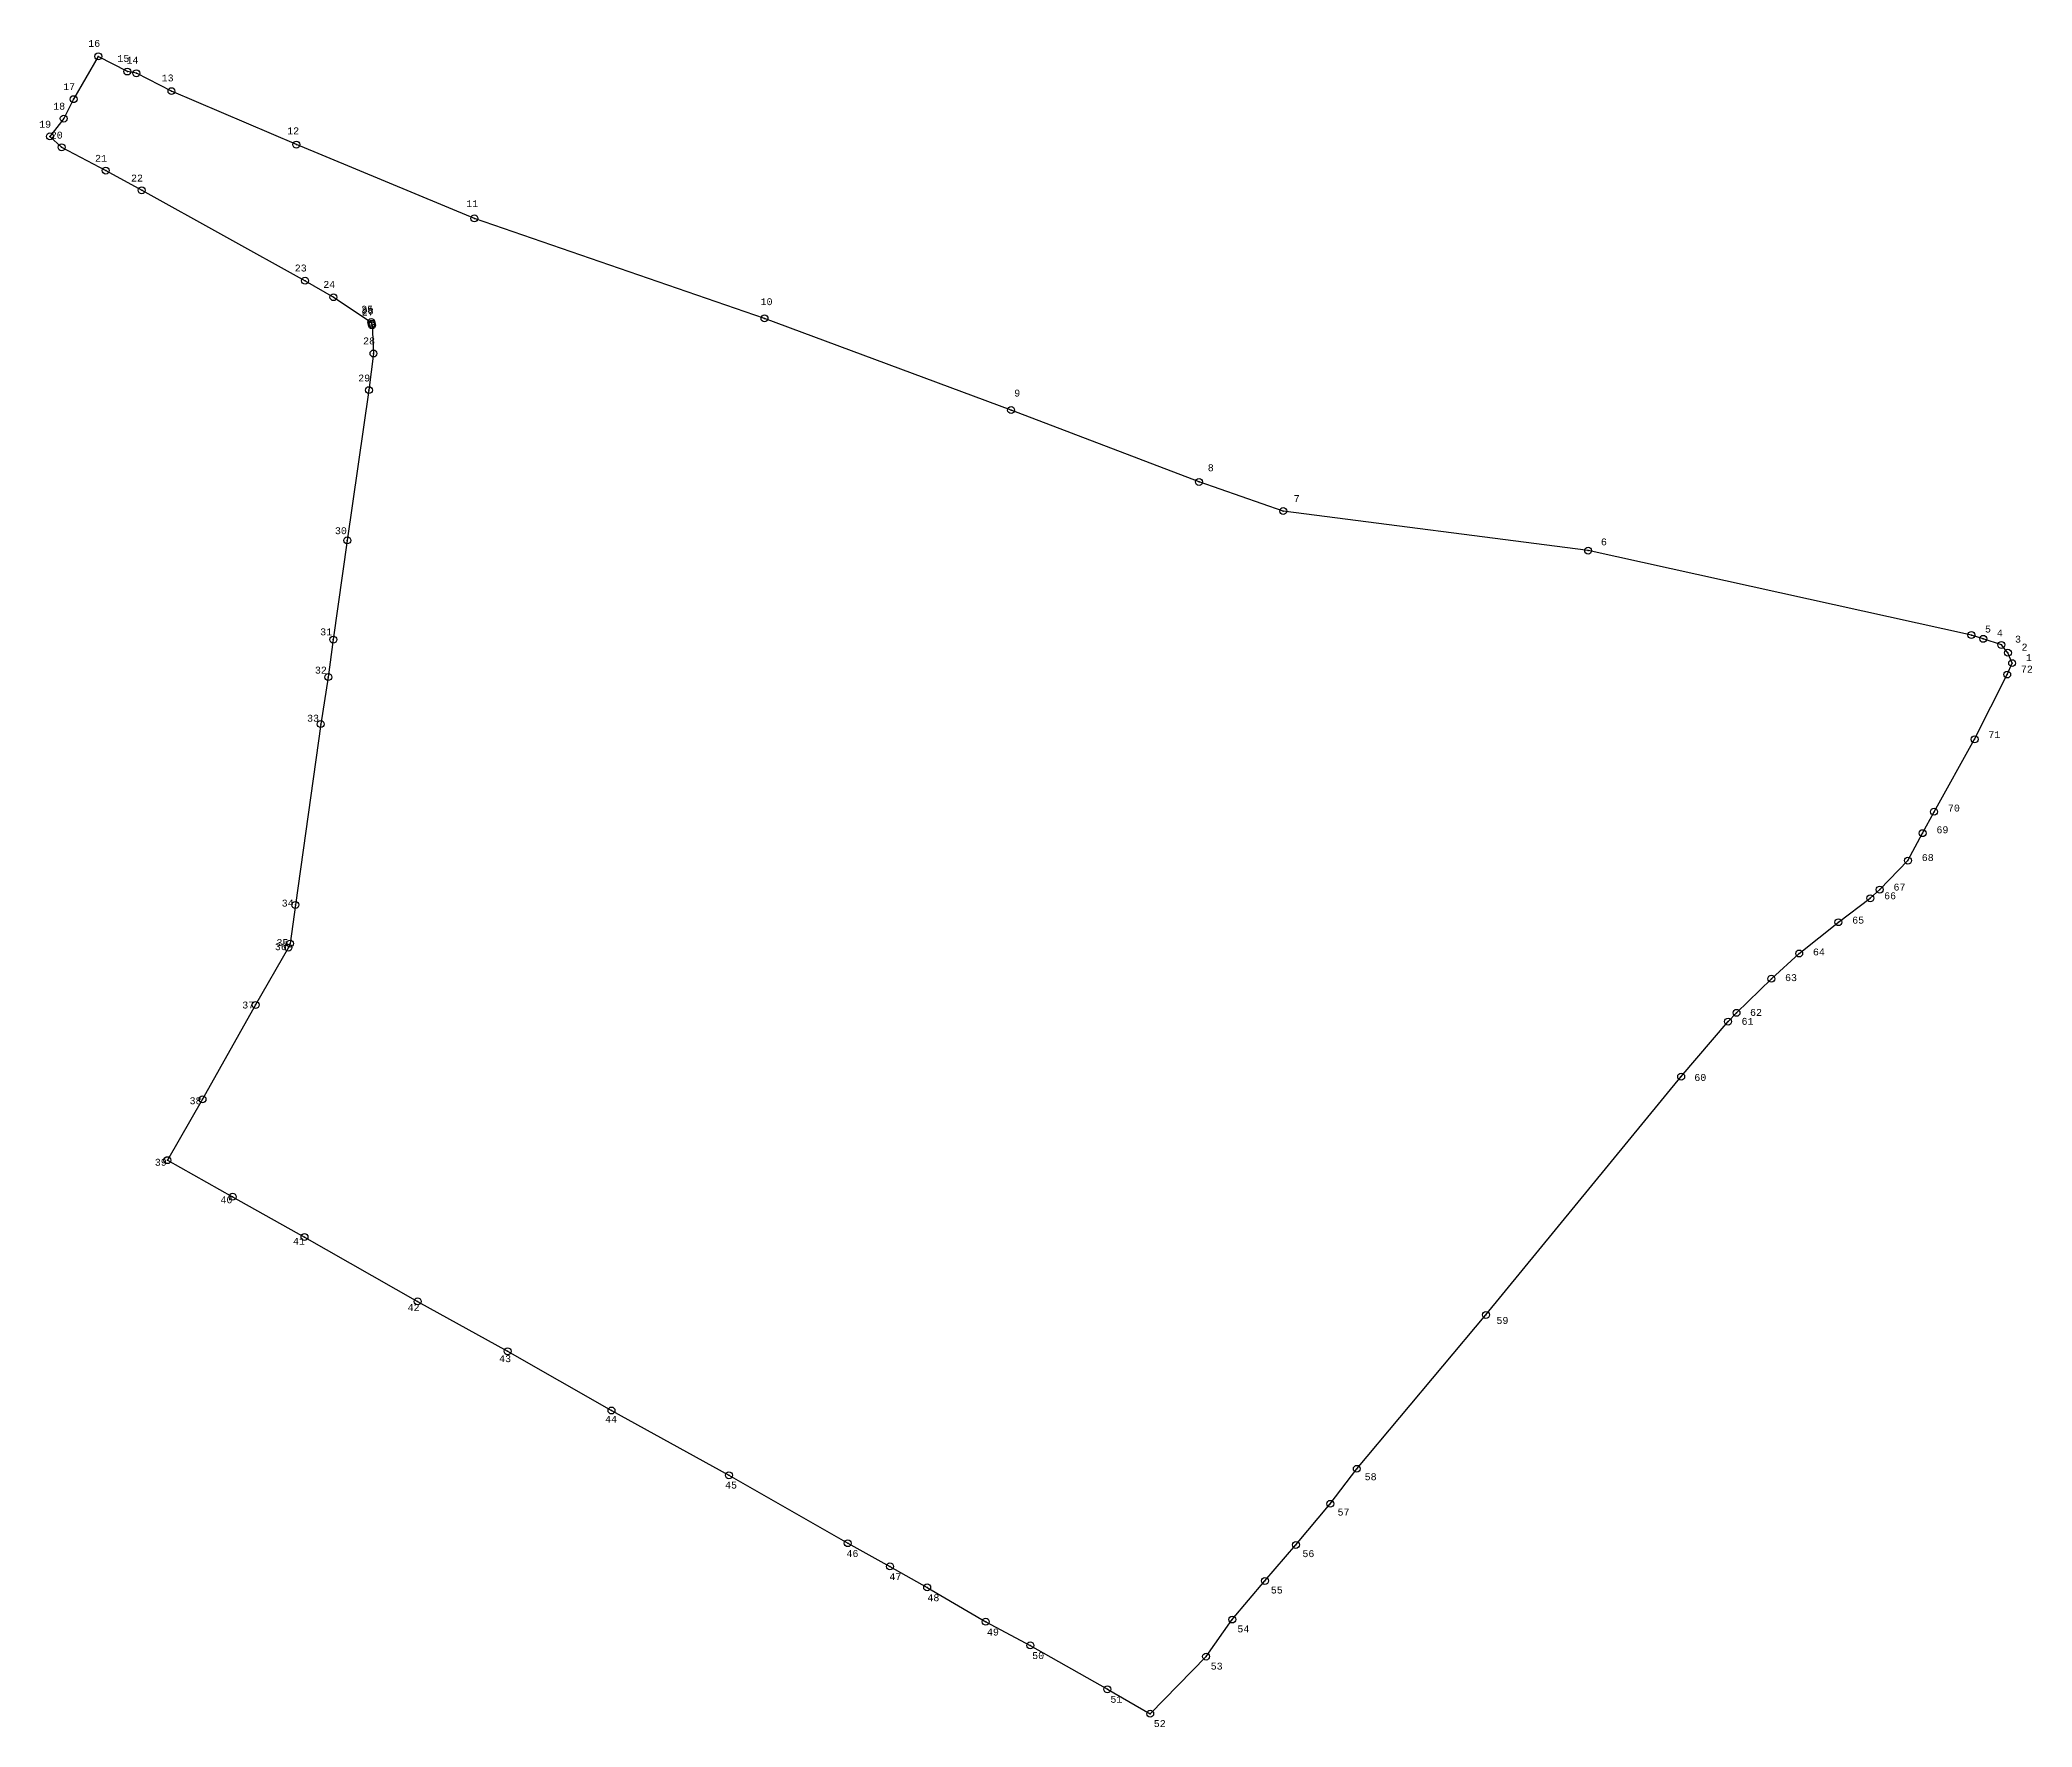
# Model space of a CAD drawing. Header units: millimetres. Extents: x 621035 to 622728, y 1339683 to 1340509.
# Drawn here: x 621035 to 621756, y 1339899 to 1340509 of the extents above; entities that cross this region are included whole.
import ezdxf

# ---------------------------------------------------------------- set-up
doc = ezdxf.new("R2010")
doc.units = ezdxf.units.MM
doc.header["$PDMODE"] = 32
doc.header["$PDSIZE"] = 2.5
doc.layers.add('CVL_PUNTO', color=2, linetype='Continuous')
doc.layers.add('CVL_PUNTO_NUM', color=2, linetype='Continuous')
doc.styles.add('MONOTXT4', font='monotxt4.shx')

msp = doc.modelspace()

# ---------------------------------------------------------------- texts
at = {"layer": 'CVL_PUNTO_NUM', "color": 2, "style": 'MONOTXT4'}
for s, p in [('16', (621052.7, 1340506.43)), ('15', (621063.24, 1340500.97)), ('14', (621066.53, 1340500.35)), ('13', (621079.26, 1340493.93)), ('17', (621043.63, 1340490.78)), ('18', (621040.03, 1340483.7)), ('19', (621034.95, 1340477.18)), ('20', (621039.16, 1340473.24)), ('12', (621124.64, 1340474.8)), ('21', (621055.17, 1340464.85)), ('22', (621068.18, 1340457.72)), ('11', (621189.42, 1340448.45)), ('23', (621127.38, 1340425.18)), ('24', (621137.69, 1340419.25)), ('25', (621151.41, 1340410.27)), ('26', (621151.56, 1340409.64)), ('27', (621151.65, 1340409.14)), ('10', (621295.82, 1340413.01)), ('28', (621152.09, 1340398.81)), ('29', (621150.32, 1340385.39)), ('9', (621387.53, 1340379.94)), ('8', (621457.52, 1340352.94)), ('7', (621488.59, 1340341.79)), ('30', (621141.91, 1340330.17)), ('6', (621599.67, 1340326.12)), ('31', (621136.58, 1340293.58)), ('5', (621738.54, 1340294.59)), ('4', (621742.84, 1340293.18)), ('3', (621749.41, 1340290.93)), ('2', (621751.77, 1340288.05)), ('32', (621134.66, 1340279.73)), ('72', (621751.53, 1340280.1)), ('1', (621753.31, 1340284.27)), ('33', (621131.84, 1340262.33)), ('71', (621739.77, 1340256.38)), ('70', (621725.14, 1340229.84)), ('69', (621721, 1340221.99)), ('68', (621715.68, 1340211.93)), ('67', (621705.47, 1340201.26)), ('34', (621122.66, 1340195.46)), ('66', (621702.07, 1340198.12)), ('65', (621690.53, 1340189.31)), ('36', (621120.18, 1340179.7)), ('35', (621120.77, 1340181.19)), ('64', (621676.33, 1340177.8)), ('63', (621666.25, 1340168.5)), ('37', (621108.4, 1340158.6)), ('62', (621653.59, 1340155.93)), ('61', (621650.51, 1340152.71)), ('60', (621633.44, 1340132.4)), ('38', (621089.35, 1340123.98)), ('39', (621076.78, 1340101.72)), ('40', (621100.53, 1340088.15)), ('41', (621126.75, 1340073.13)), ('42', (621168.2, 1340049.21)), ('59', (621561.9, 1340044.51)), ('43', (621201.28, 1340030.69)), ('44', (621239.6, 1340008.76)), ('45', (621282.98, 1339984.96)), ('58', (621514.24, 1339987.98)), ('57', (621504.44, 1339975.18)), ('46', (621326.88, 1339960.21)), ('56', (621491.73, 1339960.16)), ('47', (621342.4, 1339951.82)), ('55', (621480.31, 1339947)), ('48', (621356.14, 1339944.22)), ('54', (621468.22, 1339932.94)), ('49', (621377.67, 1339931.8)), ('50', (621394.03, 1339923.29)), ('53', (621458.57, 1339919.47)), ('51', (621422.31, 1339907.48)), ('52', (621437.99, 1339898.69))]:
    msp.add_text(s, height=2.5, dxfattribs=at).set_placement(p)

# ---------------------------------------------------------------- linework, layer by layer
at = {"color": 0}
msp.add_lwpolyline([(621748.36, 1340283.52), (621746.83, 1340287.26), (621744.48, 1340290.1), (621737.91, 1340292.31), (621733.62, 1340293.69), (621595.05, 1340324.21), (621484.8, 1340338.52), (621454.35, 1340349.07), (621386.41, 1340375.06), (621297.24, 1340408.21), (621192.35, 1340444.39), (621127.99, 1340471.09), (621082.81, 1340490.41), (621070.12, 1340496.87), (621066.85, 1340497.51), (621056.33, 1340503), (621047.41, 1340487.51), (621043.87, 1340480.5), (621038.86, 1340474.06), (621043.07, 1340470.12), (621059.05, 1340461.69), (621072.04, 1340454.54), (621131.1, 1340421.84), (621141.38, 1340415.88), (621155.07, 1340406.87), (621155.23, 1340406.24), (621155.32, 1340405.74), (621155.85, 1340395.52), (621154.22, 1340382.26), (621146.37, 1340327.91), (621141.33, 1340292.03), (621139.5, 1340278.48), (621136.77, 1340261.47), (621127.62, 1340196.07), (621125.69, 1340182.09), (621125.1, 1340180.64), (621113.23, 1340159.89), (621094.03, 1340125.76), (621081.35, 1340103.74), (621104.93, 1340090.52), (621130.91, 1340075.91), (621171.82, 1340052.65), (621204.36, 1340034.63), (621241.92, 1340013.19), (621284.37, 1339989.76), (621327.35, 1339965.19), (621342.58, 1339956.81), (621356.06, 1339949.22), (621377.22, 1339936.78), (621393.33, 1339928.24), (621421.23, 1339912.36), (621436.7, 1339903.52), (621456.92, 1339924.19), (621466.36, 1339937.58), (621478.2, 1339951.53), (621489.39, 1339964.58), (621501.82, 1339979.44), (621511.41, 1339992.1), (621558.1, 1340047.75), (621628.69, 1340133.94), (621645.64, 1340153.87), (621648.71, 1340157.03), (621661.33, 1340169.36), (621671.37, 1340178.49), (621685.55, 1340189.81), (621697.08, 1340198.48), (621700.48, 1340201.58), (621710.68, 1340212.09), (621716, 1340222.01), (621720.14, 1340229.76), (621734.79, 1340255.96), (621746.58, 1340279.4), (621748.36, 1340283.52)], dxfattribs=at)
at = {"layer": 'CVL_PUNTO', "color": 2}
for p in [(621056.33, 1340503), (621066.85, 1340497.51), (621070.12, 1340496.87), (621082.81, 1340490.41), (621047.41, 1340487.51), (621038.86, 1340474.06), (621043.87, 1340480.5), (621043.07, 1340470.12), (621127.99, 1340471.09), (621059.05, 1340461.69), (621072.04, 1340454.54), (621192.35, 1340444.39), (621131.1, 1340421.84), (621141.38, 1340415.88), (621155.07, 1340406.87), (621155.23, 1340406.24), (621155.32, 1340405.74), (621297.24, 1340408.21), (621155.85, 1340395.52), (621154.22, 1340382.26), (621386.41, 1340375.06), (621454.35, 1340349.07), (621484.8, 1340338.52), (621146.37, 1340327.91), (621595.05, 1340324.21), (621733.62, 1340293.69), (621141.33, 1340292.03), (621737.91, 1340292.31), (621744.48, 1340290.1), (621746.83, 1340287.26), (621746.58, 1340279.4), (621748.36, 1340283.52), (621139.5, 1340278.48), (621136.77, 1340261.47), (621734.79, 1340255.96), (621720.14, 1340229.76), (621716, 1340222.01), (621710.68, 1340212.09), (621700.48, 1340201.58), (621127.62, 1340196.07), (621697.08, 1340198.48), (621685.55, 1340189.81), (621125.1, 1340180.64), (621125.69, 1340182.09), (621671.37, 1340178.49), (621661.33, 1340169.36), (621113.23, 1340159.89), (621648.71, 1340157.03), (621645.64, 1340153.87), (621628.69, 1340133.94), (621094.03, 1340125.76), (621081.35, 1340103.74), (621104.93, 1340090.52), (621130.91, 1340075.91), (621171.82, 1340052.65), (621558.1, 1340047.75), (621204.36, 1340034.63), (621241.92, 1340013.19), (621511.41, 1339992.1), (621284.37, 1339989.76), (621501.82, 1339979.44), (621327.35, 1339965.19), (621489.39, 1339964.58), (621342.58, 1339956.81), (621356.06, 1339949.22), (621478.2, 1339951.53), (621377.22, 1339936.78), (621466.36, 1339937.58), (621393.33, 1339928.24), (621456.92, 1339924.19), (621421.23, 1339912.36), (621436.7, 1339903.52)]:
    msp.add_point(p, dxfattribs=at)

msp.set_redraw_order([(e.dxf.handle, doc.entitydb.next_handle()) for e in msp.query("TEXT MTEXT ATTDEF DIMENSION ARC_DIMENSION")])  # texts and dimensions are drawn at this point

doc.saveas('drawing.dxf')
